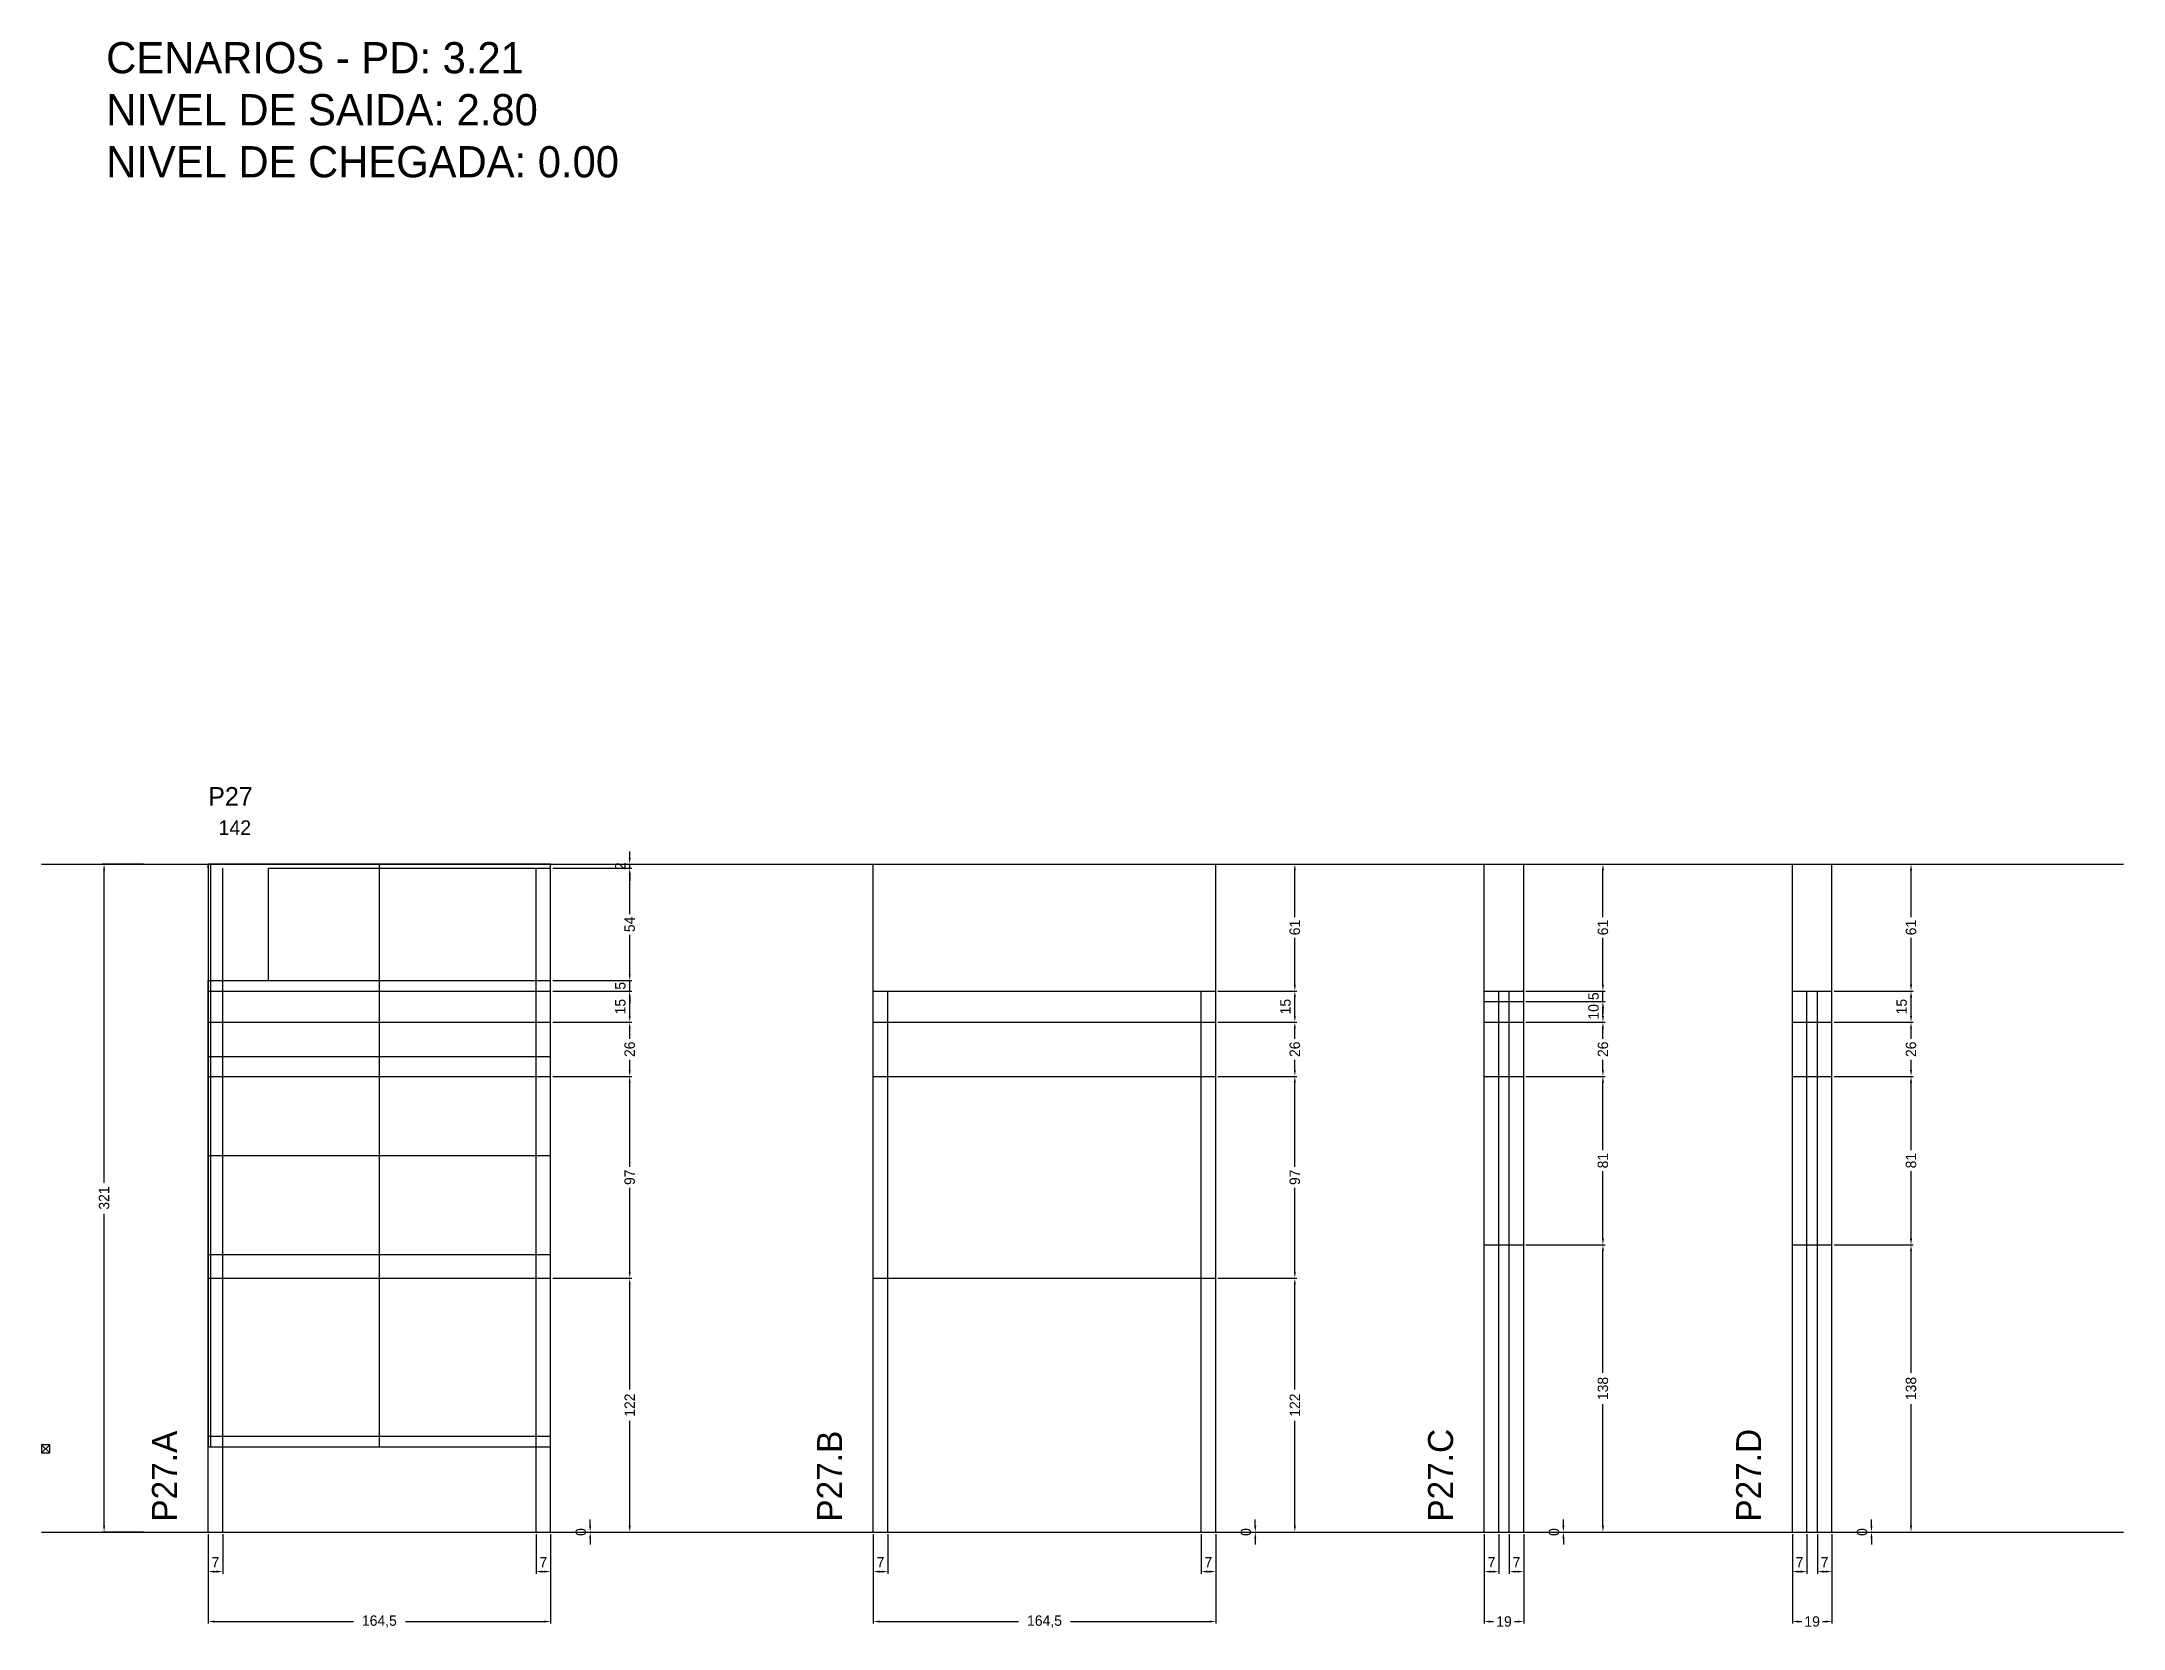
# Model space of a CAD drawing. Header units: centimetres. Extents: x -8500 to 4422, y -467 to 295.
# Drawn here: x -7000 to -6000, y -467 to 295 of the extents above; entities that cross this region are included whole.
import ezdxf

# ---------------------------------------------------------------- set-up
doc = ezdxf.new("R2010")
doc.units = ezdxf.units.CM
doc.linetypes.add('DASHED', pattern=[2, -2])
for name, color, linetype in [('CHAPA', 140, 'Continuous'), ('COTA', 241, 'Continuous'), ('Madeira', 30, 'Continuous'), ('MEIO_PONT', 160, 'Continuous'), ('NOMENCLATURA', 7, 'Continuous'), ('Nível', 160, 'Continuous'), ('Painéis', 200, 'Continuous'), ('Perfil Metálico', 150, 'Continuous'), ('SARR_2.2x7', 40, 'Continuous'), ('SARRAFO DE PRESSAO', 200, 'Continuous'), ('texto', 7, 'Continuous'), ('TEXTO_GERAL', 7, 'Continuous')]:
    doc.layers.add(name, color=color, linetype=linetype)
doc.dimstyles.new('PAINEL-NOVA', dxfattribs={"dimtxt": 5, "dimasz": 3, "dimexe": 1, "dimexo": 1, "dimgap": 1, "dimtad": 1, "dimcen": 2.5, "dimazin": 3, "dimtfac": 1, "dimtmove": 0, "dimatfit": 3})

msp = doc.modelspace()

# ---------------------------------------------------------------- texts
at = {"layer": 'NOMENCLATURA'}
for s, p in [('CENARIOS - PD: 3.21', (-6969, 280)), ('NIVEL DE SAIDA: 2.80', (-6969, 255)), ('NIVEL DE CHEGADA: 0.00', (-6969, 230))]:
    msp.add_text(s, height=15, dxfattribs=at).set_placement(p)
for s, p in [('P27.A', (-6935, -416)), ('P27.B', (-6615.5, -416)), ('P27.C', (-6322, -416)), ('P27.D', (-6174, -416))]:
    msp.add_text(s, height=12, rotation=90, dxfattribs=at).set_placement(p)
at = {"layer": 'texto'}
msp.add_text('142', height=7, dxfattribs=at).set_placement((-6915, -86))
at = {"layer": 'TEXTO_GERAL'}
msp.add_text('P27', height=9, dxfattribs=at).set_placement((-6920, -72))

# ---------------------------------------------------------------- blocks, each defined once
blk = doc.blocks.new('_CLOSEDFILLED')
at = {"color": 0, "linetype": 'BYBLOCK'}
blk.add_solid([(-1, 0.16), (0, 0), (-1, -0.16)], dxfattribs=at)
blk = doc.blocks.new('*D1')
for p, q in [((-6951, -100), (-6971, -100)), ((-6970, -253), (-6970, -103)), ((-6970, -418), (-6970, -268)), ((-6951, -421), (-6971, -421))]:
    blk.add_line(p, q)
at = {"layer": 'Defpoints'}
for p in [(-6950, -100), (-6970, -421), (-6950, -421)]:
    blk.add_point(p, dxfattribs=at)
at = {"layer": 'COTA', "xscale": 3, "yscale": 3}
for p, rotation in [((-6970, -100), 90), ((-6970, -421), 270)]:
    blk.add_blockref('_CLOSEDFILLED', p, dxfattribs=dict(at, rotation=rotation))
at = {"layer": 'COTA', "insert": (-6970, -260.5), "char_height": 5, "attachment_point": 5, "rotation": 90}
blk.add_mtext('321', dxfattribs=at)
blk = doc.blocks.new('MULDURA')
at = {"layer": 'Paineis'}
for p, q in [((0, 0), (4, 4)), ((4, 0), (0, 4))]:
    blk.add_line(p, q, dxfattribs=at)
blk.add_lwpolyline([(0, 0), (4, 0), (4, 4), (0, 4)], close=True, dxfattribs=at)
blk = doc.blocks.new('*D3')
at = {"color": 4}
for p, q in [((-6754.5, -299), (-6716.5, -299)), ((-6717.5, -352.5), (-6717.5, -302)), ((-6717.5, -418), (-6717.5, -367.5)), ((-6754.5, -421), (-6716.5, -421))]:
    blk.add_line(p, q, dxfattribs=at)
at = {"layer": 'Defpoints'}
for p in [(-6755.5, -299), (-6755.5, -421), (-6717.5, -421)]:
    blk.add_point(p, dxfattribs=at)
at = {"layer": 'COTA', "color": 4, "xscale": 3, "yscale": 3}
for p, rotation in [((-6717.5, -299), 90), ((-6717.5, -421), 270)]:
    blk.add_blockref('_CLOSEDFILLED', p, dxfattribs=dict(at, rotation=rotation))
at = {"layer": 'COTA', "color": 4, "insert": (-6717.5, -360), "char_height": 5, "attachment_point": 5, "rotation": 90}
blk.add_mtext('122', dxfattribs=at)
blk = doc.blocks.new('*D4')
at = {"color": 4}
for p, q in [((-6754.5, -202), (-6716.5, -202)), ((-6717.5, -245.5), (-6717.5, -205)), ((-6717.5, -296), (-6717.5, -255.5)), ((-6754.5, -299), (-6716.5, -299))]:
    blk.add_line(p, q, dxfattribs=at)
at = {"layer": 'Defpoints'}
for p in [(-6755.5, -202), (-6755.5, -299), (-6717.5, -299)]:
    blk.add_point(p, dxfattribs=at)
at = {"layer": 'COTA', "color": 4, "xscale": 3, "yscale": 3}
for p, rotation in [((-6717.5, -202), 90), ((-6717.5, -299), 270)]:
    blk.add_blockref('_CLOSEDFILLED', p, dxfattribs=dict(at, rotation=rotation))
at = {"layer": 'COTA', "color": 4, "insert": (-6717.5, -250.5), "char_height": 5, "attachment_point": 5, "rotation": 90}
blk.add_mtext('97', dxfattribs=at)
blk = doc.blocks.new('*D5')
at = {"color": 4}
for p, q in [((-6754.5, -176), (-6716.5, -176)), ((-6717.5, -184), (-6717.5, -179)), ((-6717.5, -199), (-6717.5, -194)), ((-6754.5, -202), (-6716.5, -202))]:
    blk.add_line(p, q, dxfattribs=at)
at = {"layer": 'Defpoints'}
for p in [(-6755.5, -176), (-6755.5, -202), (-6717.5, -202)]:
    blk.add_point(p, dxfattribs=at)
at = {"layer": 'COTA', "color": 4, "xscale": 3, "yscale": 3}
for p, rotation in [((-6717.5, -176), 90), ((-6717.5, -202), 270)]:
    blk.add_blockref('_CLOSEDFILLED', p, dxfattribs=dict(at, rotation=rotation))
at = {"layer": 'COTA', "color": 4, "insert": (-6717.5, -189), "char_height": 5, "attachment_point": 5, "rotation": 90}
blk.add_mtext('26', dxfattribs=at)
blk = doc.blocks.new('*D6')
at = {"color": 4}
for p, q in [((-6754.5, -161), (-6716.5, -161)), ((-6717.5, -173), (-6717.5, -164)), ((-6754.5, -176), (-6716.5, -176))]:
    blk.add_line(p, q, dxfattribs=at)
at = {"layer": 'Defpoints'}
for p in [(-6755.5, -161), (-6755.5, -176), (-6717.5, -176)]:
    blk.add_point(p, dxfattribs=at)
at = {"layer": 'COTA', "color": 4, "xscale": 3, "yscale": 3}
for p, rotation in [((-6717.5, -161), 90), ((-6717.5, -176), 270)]:
    blk.add_blockref('_CLOSEDFILLED', p, dxfattribs=dict(at, rotation=rotation))
at = {"layer": 'COTA', "color": 4, "insert": (-6722, -168.5), "char_height": 5, "attachment_point": 5, "rotation": 90}
blk.add_mtext('15', dxfattribs=at)
blk = doc.blocks.new('*D7')
at = {"color": 4}
for p, q in [((-6717.5, -153), (-6717.5, -150)), ((-6754.5, -156), (-6716.5, -156)), ((-6717.5, -161), (-6717.5, -156)), ((-6754.5, -161), (-6716.5, -161)), ((-6717.5, -164), (-6717.5, -167))]:
    blk.add_line(p, q, dxfattribs=at)
at = {"layer": 'Defpoints'}
for p in [(-6755.5, -156), (-6755.5, -161), (-6717.5, -161)]:
    blk.add_point(p, dxfattribs=at)
at = {"layer": 'COTA', "color": 4, "xscale": 3, "yscale": 3}
for p, rotation in [((-6717.5, -156), 270), ((-6717.5, -161), 90)]:
    blk.add_blockref('_CLOSEDFILLED', p, dxfattribs=dict(at, rotation=rotation))
at = {"layer": 'COTA', "color": 4, "insert": (-6722, -158.5), "char_height": 5, "attachment_point": 5, "rotation": 90}
blk.add_mtext('5', dxfattribs=at)
blk = doc.blocks.new('*D8')
at = {"color": 4}
for p, q in [((-6754.5, -102), (-6716.5, -102)), ((-6717.5, -124), (-6717.5, -105)), ((-6717.5, -153), (-6717.5, -134)), ((-6754.5, -156), (-6716.5, -156))]:
    blk.add_line(p, q, dxfattribs=at)
at = {"layer": 'Defpoints'}
for p in [(-6755.5, -102), (-6755.5, -156), (-6717.5, -156)]:
    blk.add_point(p, dxfattribs=at)
at = {"layer": 'COTA', "color": 4, "xscale": 3, "yscale": 3}
for p, rotation in [((-6717.5, -102), 90), ((-6717.5, -156), 270)]:
    blk.add_blockref('_CLOSEDFILLED', p, dxfattribs=dict(at, rotation=rotation))
at = {"layer": 'COTA', "color": 4, "insert": (-6717.5, -129), "char_height": 5, "attachment_point": 5, "rotation": 90}
blk.add_mtext('54', dxfattribs=at)
blk = doc.blocks.new('*D10')
at = {"color": 4}
for p, q in [((-6920, -422), (-6920, -441)), ((-6913, -422), (-6913, -441)), ((-6917, -440), (-6916, -440))]:
    blk.add_line(p, q, dxfattribs=at)
at = {"layer": 'Defpoints'}
for p in [(-6920, -421), (-6913, -421), (-6920, -440)]:
    blk.add_point(p, dxfattribs=at)
at = {"layer": 'COTA', "color": 4, "xscale": 3, "yscale": 3, "rotation": 180}
blk.add_blockref('_CLOSEDFILLED', (-6920, -440), dxfattribs=at)
at = {"layer": 'COTA', "color": 4, "xscale": 3, "yscale": 3}
blk.add_blockref('_CLOSEDFILLED', (-6913, -440), dxfattribs=at)
at = {"layer": 'COTA', "color": 4, "insert": (-6916.5, -435.5), "char_height": 5, "attachment_point": 5}
blk.add_mtext('7', dxfattribs=at)
blk = doc.blocks.new('*D11')
at = {"color": 4}
for p, q in [((-6762.5, -422), (-6762.5, -441)), ((-6755.5, -422), (-6755.5, -441)), ((-6759.5, -440), (-6758.5, -440))]:
    blk.add_line(p, q, dxfattribs=at)
at = {"layer": 'Defpoints'}
for p in [(-6762.5, -421), (-6755.5, -421), (-6762.5, -440)]:
    blk.add_point(p, dxfattribs=at)
at = {"layer": 'COTA', "color": 4, "xscale": 3, "yscale": 3, "rotation": 180}
blk.add_blockref('_CLOSEDFILLED', (-6762.5, -440), dxfattribs=at)
at = {"layer": 'COTA', "color": 4, "xscale": 3, "yscale": 3}
blk.add_blockref('_CLOSEDFILLED', (-6755.5, -440), dxfattribs=at)
at = {"layer": 'COTA', "color": 4, "insert": (-6759, -435.5), "char_height": 5, "attachment_point": 5}
blk.add_mtext('7', dxfattribs=at)
blk = doc.blocks.new('*D12')
at = {"color": 4}
for p, q in [((-6920, -422), (-6920, -465)), ((-6755.5, -422), (-6755.5, -465)), ((-6917, -464), (-6850.25, -464)), ((-6825.25, -464), (-6758.5, -464))]:
    blk.add_line(p, q, dxfattribs=at)
at = {"layer": 'Defpoints'}
for p in [(-6920, -421), (-6755.5, -421), (-6920, -464)]:
    blk.add_point(p, dxfattribs=at)
at = {"layer": 'COTA', "color": 4, "xscale": 3, "yscale": 3, "rotation": 180}
blk.add_blockref('_CLOSEDFILLED', (-6920, -464), dxfattribs=at)
at = {"layer": 'COTA', "color": 4, "xscale": 3, "yscale": 3}
blk.add_blockref('_CLOSEDFILLED', (-6755.5, -464), dxfattribs=at)
at = {"layer": 'COTA', "color": 4, "insert": (-6837.75, -464), "char_height": 5, "attachment_point": 5}
blk.add_mtext('164,5', dxfattribs=at)
blk = doc.blocks.new('*D14')
at = {"color": 4}
for p, q in [((-6435, -299), (-6397, -299)), ((-6398, -352.5), (-6398, -302)), ((-6398, -418), (-6398, -367.5)), ((-6435, -421), (-6397, -421))]:
    blk.add_line(p, q, dxfattribs=at)
at = {"layer": 'Defpoints'}
for p in [(-6436, -299), (-6436, -421), (-6398, -421)]:
    blk.add_point(p, dxfattribs=at)
at = {"layer": 'COTA', "color": 4, "xscale": 3, "yscale": 3}
for p, rotation in [((-6398, -299), 90), ((-6398, -421), 270)]:
    blk.add_blockref('_CLOSEDFILLED', p, dxfattribs=dict(at, rotation=rotation))
at = {"layer": 'COTA', "color": 4, "insert": (-6398, -360), "char_height": 5, "attachment_point": 5, "rotation": 90}
blk.add_mtext('122', dxfattribs=at)
blk = doc.blocks.new('*D15')
at = {"color": 4}
for p, q in [((-6435, -202), (-6397, -202)), ((-6398, -245.5), (-6398, -205)), ((-6398, -296), (-6398, -255.5)), ((-6435, -299), (-6397, -299))]:
    blk.add_line(p, q, dxfattribs=at)
at = {"layer": 'Defpoints'}
for p in [(-6436, -202), (-6436, -299), (-6398, -299)]:
    blk.add_point(p, dxfattribs=at)
at = {"layer": 'COTA', "color": 4, "xscale": 3, "yscale": 3}
for p, rotation in [((-6398, -202), 90), ((-6398, -299), 270)]:
    blk.add_blockref('_CLOSEDFILLED', p, dxfattribs=dict(at, rotation=rotation))
at = {"layer": 'COTA', "color": 4, "insert": (-6398, -250.5), "char_height": 5, "attachment_point": 5, "rotation": 90}
blk.add_mtext('97', dxfattribs=at)
blk = doc.blocks.new('*D16')
at = {"color": 4}
for p, q in [((-6435, -176), (-6397, -176)), ((-6398, -184), (-6398, -179)), ((-6398, -199), (-6398, -194)), ((-6435, -202), (-6397, -202))]:
    blk.add_line(p, q, dxfattribs=at)
at = {"layer": 'Defpoints'}
for p in [(-6436, -176), (-6436, -202), (-6398, -202)]:
    blk.add_point(p, dxfattribs=at)
at = {"layer": 'COTA', "color": 4, "xscale": 3, "yscale": 3}
for p, rotation in [((-6398, -176), 90), ((-6398, -202), 270)]:
    blk.add_blockref('_CLOSEDFILLED', p, dxfattribs=dict(at, rotation=rotation))
at = {"layer": 'COTA', "color": 4, "insert": (-6398, -189), "char_height": 5, "attachment_point": 5, "rotation": 90}
blk.add_mtext('26', dxfattribs=at)
blk = doc.blocks.new('*D17')
at = {"color": 4}
for p, q in [((-6435, -161), (-6397, -161)), ((-6398, -173), (-6398, -164)), ((-6435, -176), (-6397, -176))]:
    blk.add_line(p, q, dxfattribs=at)
at = {"layer": 'Defpoints'}
for p in [(-6436, -161), (-6436, -176), (-6398, -176)]:
    blk.add_point(p, dxfattribs=at)
at = {"layer": 'COTA', "color": 4, "xscale": 3, "yscale": 3}
for p, rotation in [((-6398, -161), 90), ((-6398, -176), 270)]:
    blk.add_blockref('_CLOSEDFILLED', p, dxfattribs=dict(at, rotation=rotation))
at = {"layer": 'COTA', "color": 4, "insert": (-6402.5, -168.5), "char_height": 5, "attachment_point": 5, "rotation": 90}
blk.add_mtext('15', dxfattribs=at)
blk = doc.blocks.new('*D18')
at = {"color": 4}
for p, q in [((-6435, -100), (-6397, -100)), ((-6398, -125.5), (-6398, -103)), ((-6398, -158), (-6398, -135.5)), ((-6435, -161), (-6397, -161))]:
    blk.add_line(p, q, dxfattribs=at)
at = {"layer": 'Defpoints'}
for p in [(-6436, -100), (-6436, -161), (-6398, -161)]:
    blk.add_point(p, dxfattribs=at)
at = {"layer": 'COTA', "color": 4, "xscale": 3, "yscale": 3}
for p, rotation in [((-6398, -100), 90), ((-6398, -161), 270)]:
    blk.add_blockref('_CLOSEDFILLED', p, dxfattribs=dict(at, rotation=rotation))
at = {"layer": 'COTA', "color": 4, "insert": (-6398, -130.5), "char_height": 5, "attachment_point": 5, "rotation": 90}
blk.add_mtext('61', dxfattribs=at)
blk = doc.blocks.new('*D19')
at = {"color": 4}
for p, q in [((-6600.5, -422), (-6600.5, -441)), ((-6593.5, -422), (-6593.5, -441)), ((-6597.5, -440), (-6596.5, -440))]:
    blk.add_line(p, q, dxfattribs=at)
at = {"layer": 'Defpoints'}
for p in [(-6600.5, -421), (-6593.5, -421), (-6600.5, -440)]:
    blk.add_point(p, dxfattribs=at)
at = {"layer": 'COTA', "color": 4, "xscale": 3, "yscale": 3, "rotation": 180}
blk.add_blockref('_CLOSEDFILLED', (-6600.5, -440), dxfattribs=at)
at = {"layer": 'COTA', "color": 4, "xscale": 3, "yscale": 3}
blk.add_blockref('_CLOSEDFILLED', (-6593.5, -440), dxfattribs=at)
at = {"layer": 'COTA', "color": 4, "insert": (-6597, -435.5), "char_height": 5, "attachment_point": 5}
blk.add_mtext('7', dxfattribs=at)
blk = doc.blocks.new('*D20')
at = {"color": 4}
for p, q in [((-6443, -422), (-6443, -441)), ((-6436, -422), (-6436, -441)), ((-6440, -440), (-6439, -440))]:
    blk.add_line(p, q, dxfattribs=at)
at = {"layer": 'Defpoints'}
for p in [(-6443, -421), (-6436, -421), (-6443, -440)]:
    blk.add_point(p, dxfattribs=at)
at = {"layer": 'COTA', "color": 4, "xscale": 3, "yscale": 3, "rotation": 180}
blk.add_blockref('_CLOSEDFILLED', (-6443, -440), dxfattribs=at)
at = {"layer": 'COTA', "color": 4, "xscale": 3, "yscale": 3}
blk.add_blockref('_CLOSEDFILLED', (-6436, -440), dxfattribs=at)
at = {"layer": 'COTA', "color": 4, "insert": (-6439.5, -435.5), "char_height": 5, "attachment_point": 5}
blk.add_mtext('7', dxfattribs=at)
blk = doc.blocks.new('*D21')
at = {"color": 4}
for p, q in [((-6600.5, -422), (-6600.5, -465)), ((-6436, -422), (-6436, -465)), ((-6597.5, -464), (-6530.75, -464)), ((-6505.75, -464), (-6439, -464))]:
    blk.add_line(p, q, dxfattribs=at)
at = {"layer": 'Defpoints'}
for p in [(-6600.5, -421), (-6436, -421), (-6600.5, -464)]:
    blk.add_point(p, dxfattribs=at)
at = {"layer": 'COTA', "color": 4, "xscale": 3, "yscale": 3, "rotation": 180}
blk.add_blockref('_CLOSEDFILLED', (-6600.5, -464), dxfattribs=at)
at = {"layer": 'COTA', "color": 4, "xscale": 3, "yscale": 3}
blk.add_blockref('_CLOSEDFILLED', (-6436, -464), dxfattribs=at)
at = {"layer": 'COTA', "color": 4, "insert": (-6518.25, -464), "char_height": 5, "attachment_point": 5}
blk.add_mtext('164,5', dxfattribs=at)
blk = doc.blocks.new('*D23')
at = {"color": 4}
for p, q in [((-6287, -283), (-6249, -283)), ((-6250, -344.5), (-6250, -286)), ((-6250, -418), (-6250, -359.5)), ((-6287, -421), (-6249, -421))]:
    blk.add_line(p, q, dxfattribs=at)
at = {"layer": 'Defpoints'}
for p in [(-6288, -283), (-6288, -421), (-6250, -421)]:
    blk.add_point(p, dxfattribs=at)
at = {"layer": 'COTA', "color": 4, "xscale": 3, "yscale": 3}
for p, rotation in [((-6250, -283), 90), ((-6250, -421), 270)]:
    blk.add_blockref('_CLOSEDFILLED', p, dxfattribs=dict(at, rotation=rotation))
at = {"layer": 'COTA', "color": 4, "insert": (-6250, -352), "char_height": 5, "attachment_point": 5, "rotation": 90}
blk.add_mtext('138', dxfattribs=at)
blk = doc.blocks.new('*D24')
at = {"color": 4}
for p, q in [((-6287, -202), (-6249, -202)), ((-6250, -237.5), (-6250, -205)), ((-6250, -280), (-6250, -247.5)), ((-6287, -283), (-6249, -283))]:
    blk.add_line(p, q, dxfattribs=at)
at = {"layer": 'Defpoints'}
for p in [(-6288, -202), (-6288, -283), (-6250, -283)]:
    blk.add_point(p, dxfattribs=at)
at = {"layer": 'COTA', "color": 4, "xscale": 3, "yscale": 3}
for p, rotation in [((-6250, -202), 90), ((-6250, -283), 270)]:
    blk.add_blockref('_CLOSEDFILLED', p, dxfattribs=dict(at, rotation=rotation))
at = {"layer": 'COTA', "color": 4, "insert": (-6250, -242.5), "char_height": 5, "attachment_point": 5, "rotation": 90}
blk.add_mtext('81', dxfattribs=at)
blk = doc.blocks.new('*D25')
at = {"color": 4}
for p, q in [((-6287, -176), (-6249, -176)), ((-6250, -184), (-6250, -179)), ((-6250, -199), (-6250, -194)), ((-6287, -202), (-6249, -202))]:
    blk.add_line(p, q, dxfattribs=at)
at = {"layer": 'Defpoints'}
for p in [(-6288, -176), (-6288, -202), (-6250, -202)]:
    blk.add_point(p, dxfattribs=at)
at = {"layer": 'COTA', "color": 4, "xscale": 3, "yscale": 3}
for p, rotation in [((-6250, -176), 90), ((-6250, -202), 270)]:
    blk.add_blockref('_CLOSEDFILLED', p, dxfattribs=dict(at, rotation=rotation))
at = {"layer": 'COTA', "color": 4, "insert": (-6250, -189), "char_height": 5, "attachment_point": 5, "rotation": 90}
blk.add_mtext('26', dxfattribs=at)
blk = doc.blocks.new('*D26')
at = {"color": 4}
for p, q in [((-6287, -166), (-6249, -166)), ((-6250, -173), (-6250, -169)), ((-6287, -176), (-6249, -176))]:
    blk.add_line(p, q, dxfattribs=at)
at = {"layer": 'Defpoints'}
for p in [(-6288, -166), (-6288, -176), (-6250, -176)]:
    blk.add_point(p, dxfattribs=at)
at = {"layer": 'COTA', "color": 4, "xscale": 3, "yscale": 3}
for p, rotation in [((-6250, -166), 90), ((-6250, -176), 270)]:
    blk.add_blockref('_CLOSEDFILLED', p, dxfattribs=dict(at, rotation=rotation))
at = {"layer": 'COTA', "color": 4, "insert": (-6254.5, -171), "char_height": 5, "attachment_point": 5, "rotation": 90}
blk.add_mtext('10', dxfattribs=at)
blk = doc.blocks.new('*D27')
at = {"color": 4}
for p, q in [((-6250, -158), (-6250, -155)), ((-6287, -161), (-6249, -161)), ((-6287, -166), (-6249, -166)), ((-6250, -166), (-6250, -161)), ((-6250, -169), (-6250, -172))]:
    blk.add_line(p, q, dxfattribs=at)
at = {"layer": 'Defpoints'}
for p in [(-6288, -161), (-6288, -166), (-6250, -166)]:
    blk.add_point(p, dxfattribs=at)
at = {"layer": 'COTA', "color": 4, "xscale": 3, "yscale": 3}
for p, rotation in [((-6250, -161), 270), ((-6250, -166), 90)]:
    blk.add_blockref('_CLOSEDFILLED', p, dxfattribs=dict(at, rotation=rotation))
at = {"layer": 'COTA', "color": 4, "insert": (-6254.5, -163.5), "char_height": 5, "attachment_point": 5, "rotation": 90}
blk.add_mtext('5', dxfattribs=at)
blk = doc.blocks.new('*D28')
at = {"color": 4}
for p, q in [((-6287, -100), (-6249, -100)), ((-6250, -125.5), (-6250, -103)), ((-6250, -158), (-6250, -135.5)), ((-6287, -161), (-6249, -161))]:
    blk.add_line(p, q, dxfattribs=at)
at = {"layer": 'Defpoints'}
for p in [(-6288, -100), (-6288, -161), (-6250, -161)]:
    blk.add_point(p, dxfattribs=at)
at = {"layer": 'COTA', "color": 4, "xscale": 3, "yscale": 3}
for p, rotation in [((-6250, -100), 90), ((-6250, -161), 270)]:
    blk.add_blockref('_CLOSEDFILLED', p, dxfattribs=dict(at, rotation=rotation))
at = {"layer": 'COTA', "color": 4, "insert": (-6250, -130.5), "char_height": 5, "attachment_point": 5, "rotation": 90}
blk.add_mtext('61', dxfattribs=at)
blk = doc.blocks.new('*D29')
at = {"color": 4}
for p, q in [((-6307, -422), (-6307, -441)), ((-6300, -422), (-6300, -441)), ((-6304, -440), (-6303, -440))]:
    blk.add_line(p, q, dxfattribs=at)
at = {"layer": 'Defpoints'}
for p in [(-6307, -421), (-6300, -421), (-6307, -440)]:
    blk.add_point(p, dxfattribs=at)
at = {"layer": 'COTA', "color": 4, "xscale": 3, "yscale": 3, "rotation": 180}
blk.add_blockref('_CLOSEDFILLED', (-6307, -440), dxfattribs=at)
at = {"layer": 'COTA', "color": 4, "xscale": 3, "yscale": 3}
blk.add_blockref('_CLOSEDFILLED', (-6300, -440), dxfattribs=at)
at = {"layer": 'COTA', "color": 4, "insert": (-6303.5, -435.5), "char_height": 5, "attachment_point": 5}
blk.add_mtext('7', dxfattribs=at)
blk = doc.blocks.new('*D30')
at = {"color": 4}
for p, q in [((-6295, -422), (-6295, -441)), ((-6288, -422), (-6288, -441)), ((-6292, -440), (-6291, -440))]:
    blk.add_line(p, q, dxfattribs=at)
at = {"layer": 'Defpoints'}
for p in [(-6295, -421), (-6288, -421), (-6295, -440)]:
    blk.add_point(p, dxfattribs=at)
at = {"layer": 'COTA', "color": 4, "xscale": 3, "yscale": 3, "rotation": 180}
blk.add_blockref('_CLOSEDFILLED', (-6295, -440), dxfattribs=at)
at = {"layer": 'COTA', "color": 4, "xscale": 3, "yscale": 3}
blk.add_blockref('_CLOSEDFILLED', (-6288, -440), dxfattribs=at)
at = {"layer": 'COTA', "color": 4, "insert": (-6291.5, -435.5), "char_height": 5, "attachment_point": 5}
blk.add_mtext('7', dxfattribs=at)
blk = doc.blocks.new('*D31')
at = {"color": 4}
for p, q in [((-6307, -422), (-6307, -465)), ((-6288, -422), (-6288, -465)), ((-6304, -464), (-6302.5, -464)), ((-6292.5, -464), (-6291, -464))]:
    blk.add_line(p, q, dxfattribs=at)
at = {"layer": 'Defpoints'}
for p in [(-6307, -421), (-6288, -421), (-6307, -464)]:
    blk.add_point(p, dxfattribs=at)
at = {"layer": 'COTA', "color": 4, "xscale": 3, "yscale": 3, "rotation": 180}
blk.add_blockref('_CLOSEDFILLED', (-6307, -464), dxfattribs=at)
at = {"layer": 'COTA', "color": 4, "xscale": 3, "yscale": 3}
blk.add_blockref('_CLOSEDFILLED', (-6288, -464), dxfattribs=at)
at = {"layer": 'COTA', "color": 4, "insert": (-6297.5, -464), "char_height": 5, "attachment_point": 5}
blk.add_mtext('19', dxfattribs=at)
blk = doc.blocks.new('*D33')
at = {"color": 4}
for p, q in [((-6139, -283), (-6101, -283)), ((-6102, -344.5), (-6102, -286)), ((-6102, -418), (-6102, -359.5)), ((-6139, -421), (-6101, -421))]:
    blk.add_line(p, q, dxfattribs=at)
at = {"layer": 'Defpoints'}
for p in [(-6140, -283), (-6140, -421), (-6102, -421)]:
    blk.add_point(p, dxfattribs=at)
at = {"layer": 'COTA', "color": 4, "xscale": 3, "yscale": 3}
for p, rotation in [((-6102, -283), 90), ((-6102, -421), 270)]:
    blk.add_blockref('_CLOSEDFILLED', p, dxfattribs=dict(at, rotation=rotation))
at = {"layer": 'COTA', "color": 4, "insert": (-6102, -352), "char_height": 5, "attachment_point": 5, "rotation": 90}
blk.add_mtext('138', dxfattribs=at)
blk = doc.blocks.new('*D34')
at = {"color": 4}
for p, q in [((-6139, -202), (-6101, -202)), ((-6102, -237.5), (-6102, -205)), ((-6102, -280), (-6102, -247.5)), ((-6139, -283), (-6101, -283))]:
    blk.add_line(p, q, dxfattribs=at)
at = {"layer": 'Defpoints'}
for p in [(-6140, -202), (-6140, -283), (-6102, -283)]:
    blk.add_point(p, dxfattribs=at)
at = {"layer": 'COTA', "color": 4, "xscale": 3, "yscale": 3}
for p, rotation in [((-6102, -202), 90), ((-6102, -283), 270)]:
    blk.add_blockref('_CLOSEDFILLED', p, dxfattribs=dict(at, rotation=rotation))
at = {"layer": 'COTA', "color": 4, "insert": (-6102, -242.5), "char_height": 5, "attachment_point": 5, "rotation": 90}
blk.add_mtext('81', dxfattribs=at)
blk = doc.blocks.new('*D35')
at = {"color": 4}
for p, q in [((-6139, -176), (-6101, -176)), ((-6102, -184), (-6102, -179)), ((-6102, -199), (-6102, -194)), ((-6139, -202), (-6101, -202))]:
    blk.add_line(p, q, dxfattribs=at)
at = {"layer": 'Defpoints'}
for p in [(-6140, -176), (-6140, -202), (-6102, -202)]:
    blk.add_point(p, dxfattribs=at)
at = {"layer": 'COTA', "color": 4, "xscale": 3, "yscale": 3}
for p, rotation in [((-6102, -176), 90), ((-6102, -202), 270)]:
    blk.add_blockref('_CLOSEDFILLED', p, dxfattribs=dict(at, rotation=rotation))
at = {"layer": 'COTA', "color": 4, "insert": (-6102, -189), "char_height": 5, "attachment_point": 5, "rotation": 90}
blk.add_mtext('26', dxfattribs=at)
blk = doc.blocks.new('*D36')
at = {"color": 4}
for p, q in [((-6139, -161), (-6101, -161)), ((-6102, -173), (-6102, -164)), ((-6139, -176), (-6101, -176))]:
    blk.add_line(p, q, dxfattribs=at)
at = {"layer": 'Defpoints'}
for p in [(-6140, -161), (-6140, -176), (-6102, -176)]:
    blk.add_point(p, dxfattribs=at)
at = {"layer": 'COTA', "color": 4, "xscale": 3, "yscale": 3}
for p, rotation in [((-6102, -161), 90), ((-6102, -176), 270)]:
    blk.add_blockref('_CLOSEDFILLED', p, dxfattribs=dict(at, rotation=rotation))
at = {"layer": 'COTA', "color": 4, "insert": (-6106.5, -168.5), "char_height": 5, "attachment_point": 5, "rotation": 90}
blk.add_mtext('15', dxfattribs=at)
blk = doc.blocks.new('*D37')
at = {"color": 4}
for p, q in [((-6139, -100), (-6101, -100)), ((-6102, -125.5), (-6102, -103)), ((-6102, -158), (-6102, -135.5)), ((-6139, -161), (-6101, -161))]:
    blk.add_line(p, q, dxfattribs=at)
at = {"layer": 'Defpoints'}
for p in [(-6140, -100), (-6140, -161), (-6102, -161)]:
    blk.add_point(p, dxfattribs=at)
at = {"layer": 'COTA', "color": 4, "xscale": 3, "yscale": 3}
for p, rotation in [((-6102, -100), 90), ((-6102, -161), 270)]:
    blk.add_blockref('_CLOSEDFILLED', p, dxfattribs=dict(at, rotation=rotation))
at = {"layer": 'COTA', "color": 4, "insert": (-6102, -130.5), "char_height": 5, "attachment_point": 5, "rotation": 90}
blk.add_mtext('61', dxfattribs=at)
blk = doc.blocks.new('*D38')
at = {"color": 4}
for p, q in [((-6159, -422), (-6159, -441)), ((-6152, -422), (-6152, -441)), ((-6156, -440), (-6155, -440))]:
    blk.add_line(p, q, dxfattribs=at)
at = {"layer": 'Defpoints'}
for p in [(-6159, -421), (-6152, -421), (-6159, -440)]:
    blk.add_point(p, dxfattribs=at)
at = {"layer": 'COTA', "color": 4, "xscale": 3, "yscale": 3, "rotation": 180}
blk.add_blockref('_CLOSEDFILLED', (-6159, -440), dxfattribs=at)
at = {"layer": 'COTA', "color": 4, "xscale": 3, "yscale": 3}
blk.add_blockref('_CLOSEDFILLED', (-6152, -440), dxfattribs=at)
at = {"layer": 'COTA', "color": 4, "insert": (-6155.5, -435.5), "char_height": 5, "attachment_point": 5}
blk.add_mtext('7', dxfattribs=at)
blk = doc.blocks.new('*D39')
at = {"color": 4}
for p, q in [((-6147, -422), (-6147, -441)), ((-6140, -422), (-6140, -441)), ((-6144, -440), (-6143, -440))]:
    blk.add_line(p, q, dxfattribs=at)
at = {"layer": 'Defpoints'}
for p in [(-6147, -421), (-6140, -421), (-6147, -440)]:
    blk.add_point(p, dxfattribs=at)
at = {"layer": 'COTA', "color": 4, "xscale": 3, "yscale": 3, "rotation": 180}
blk.add_blockref('_CLOSEDFILLED', (-6147, -440), dxfattribs=at)
at = {"layer": 'COTA', "color": 4, "xscale": 3, "yscale": 3}
blk.add_blockref('_CLOSEDFILLED', (-6140, -440), dxfattribs=at)
at = {"layer": 'COTA', "color": 4, "insert": (-6143.5, -435.5), "char_height": 5, "attachment_point": 5}
blk.add_mtext('7', dxfattribs=at)
blk = doc.blocks.new('*D40')
at = {"color": 4}
for p, q in [((-6159, -422), (-6159, -465)), ((-6140, -422), (-6140, -465)), ((-6156, -464), (-6154.5, -464)), ((-6144.5, -464), (-6143, -464))]:
    blk.add_line(p, q, dxfattribs=at)
at = {"layer": 'Defpoints'}
for p in [(-6159, -421), (-6140, -421), (-6159, -464)]:
    blk.add_point(p, dxfattribs=at)
at = {"layer": 'COTA', "color": 4, "xscale": 3, "yscale": 3, "rotation": 180}
blk.add_blockref('_CLOSEDFILLED', (-6159, -464), dxfattribs=at)
at = {"layer": 'COTA', "color": 4, "xscale": 3, "yscale": 3}
blk.add_blockref('_CLOSEDFILLED', (-6140, -464), dxfattribs=at)
at = {"layer": 'COTA', "color": 4, "insert": (-6149.5, -464), "char_height": 5, "attachment_point": 5}
blk.add_mtext('19', dxfattribs=at)

# ---------------------------------------------------------------- dimensions: what is measured, and where the dimension line sits
at = {"layer": 'COTA'}
dim = msp.add_linear_dim(base=(-6970, -421), p1=(-6950, -421), p2=(-6950, -100), angle=90, dimstyle='PAINEL-NOVA', dxfattribs=at)
dim.commit()
dim.dimension.update_dxf_attribs({"geometry": '*D1', "text_midpoint": (-6970, -260.5)})
at = {"layer": 'COTA', "color": 4}
for base, p1, p2 in [((-6717.5, -102), (-6755.5, -102), (-6755.5, -100)), ((-6736.5, -421), (-6755.5, -421), (-6755.5, -421)), ((-6417, -421), (-6436, -421), (-6436, -421)), ((-6269, -421), (-6288, -421), (-6288, -421)), ((-6121, -421), (-6140, -421), (-6140, -421))]:
    msp.add_linear_dim(base=base, p1=p1, p2=p2, angle=90, dimstyle='PAINEL-NOVA', dxfattribs=at).render()
for base, p1, p2, picture, middle in [((-6398, -161), (-6436, -161), (-6436, -100), '*D18', (-6398, -130.5)), ((-6250, -161), (-6288, -161), (-6288, -100), '*D28', (-6250, -130.5)), ((-6102, -161), (-6140, -161), (-6140, -100), '*D37', (-6102, -130.5)), ((-6717.5, -156), (-6755.5, -156), (-6755.5, -102), '*D8', (-6717.5, -129)), ((-6717.5, -161), (-6755.5, -161), (-6755.5, -156), '*D7', (-6722, -158.5)), ((-6250, -166), (-6288, -166), (-6288, -161), '*D27', (-6254.5, -163.5)), ((-6717.5, -176), (-6755.5, -176), (-6755.5, -161), '*D6', (-6722, -168.5)), ((-6398, -176), (-6436, -176), (-6436, -161), '*D17', (-6402.5, -168.5)), ((-6250, -176), (-6288, -176), (-6288, -166), '*D26', (-6254.5, -171)), ((-6102, -176), (-6140, -176), (-6140, -161), '*D36', (-6106.5, -168.5)), ((-6717.5, -202), (-6755.5, -202), (-6755.5, -176), '*D5', (-6717.5, -189)), ((-6398, -202), (-6436, -202), (-6436, -176), '*D16', (-6398, -189)), ((-6250, -202), (-6288, -202), (-6288, -176), '*D25', (-6250, -189)), ((-6102, -202), (-6140, -202), (-6140, -176), '*D35', (-6102, -189)), ((-6717.5, -299), (-6755.5, -299), (-6755.5, -202), '*D4', (-6717.5, -250.5)), ((-6398, -299), (-6436, -299), (-6436, -202), '*D15', (-6398, -250.5)), ((-6250, -283), (-6288, -283), (-6288, -202), '*D24', (-6250, -242.5)), ((-6102, -283), (-6140, -283), (-6140, -202), '*D34', (-6102, -242.5)), ((-6250, -421), (-6288, -421), (-6288, -283), '*D23', (-6250, -352)), ((-6102, -421), (-6140, -421), (-6140, -283), '*D33', (-6102, -352)), ((-6717.5, -421), (-6755.5, -421), (-6755.5, -299), '*D3', (-6717.5, -360)), ((-6398, -421), (-6436, -421), (-6436, -299), '*D14', (-6398, -360))]:
    dim = msp.add_linear_dim(base=base, p1=p1, p2=p2, angle=90, dimstyle='PAINEL-NOVA', dxfattribs=at)
    dim.commit()
    dim.dimension.update_dxf_attribs({"geometry": picture, "text_midpoint": middle})
for base, p1, p2, picture, middle in [((-6920, -440), (-6920, -421), (-6913, -421), '*D10', (-6916.5, -435.5)), ((-6920, -464), (-6920, -421), (-6755.5, -421), '*D12', (-6837.75, -464)), ((-6762.5, -440), (-6762.5, -421), (-6755.5, -421), '*D11', (-6759, -435.5)), ((-6600.5, -440), (-6600.5, -421), (-6593.5, -421), '*D19', (-6597, -435.5)), ((-6600.5, -464), (-6600.5, -421), (-6436, -421), '*D21', (-6518.25, -464)), ((-6443, -440), (-6443, -421), (-6436, -421), '*D20', (-6439.5, -435.5)), ((-6307, -440), (-6307, -421), (-6300, -421), '*D29', (-6303.5, -435.5)), ((-6307, -464), (-6307, -421), (-6288, -421), '*D31', (-6297.5, -464)), ((-6295, -440), (-6295, -421), (-6288, -421), '*D30', (-6291.5, -435.5)), ((-6159, -440), (-6159, -421), (-6152, -421), '*D38', (-6155.5, -435.5)), ((-6159, -464), (-6159, -421), (-6140, -421), '*D40', (-6149.5, -464)), ((-6147, -440), (-6147, -421), (-6140, -421), '*D39', (-6143.5, -435.5))]:
    dim = msp.add_linear_dim(base=base, p1=p1, p2=p2, dimstyle='PAINEL-NOVA', dxfattribs=at)
    dim.commit()
    dim.dimension.update_dxf_attribs({"geometry": picture, "text_midpoint": middle})

# ---------------------------------------------------------------- linework, layer by layer
at = {"layer": 'CHAPA'}
msp.add_lwpolyline([(-6920, -380), (-6918.8, -380), (-6918.8, -100), (-6920, -100)], close=True, dxfattribs=at)
at = {"layer": 'COTA'}
for p, q in [((-6920, -102), (-6920, -100)), ((-6920, -100), (-6755.5, -100)), ((-6755.5, -102), (-6755.5, -100)), ((-6600.5, -161), (-6600.5, -100)), ((-6600.5, -100), (-6436, -100)), ((-6436, -161), (-6436, -100)), ((-6307, -161), (-6307, -100)), ((-6307, -100), (-6288, -100)), ((-6288, -161), (-6288, -100)), ((-6159, -161), (-6159, -100)), ((-6159, -100), (-6140, -100)), ((-6140, -161), (-6140, -100))]:
    msp.add_line(p, q, dxfattribs=at)
at = {"layer": 'Madeira'}
for points in [[(-6920, -192.4), (-6755.5, -192.4)], [(-6920, -287.6), (-6755.5, -287.6)]]:
    msp.add_lwpolyline(points, dxfattribs=at)
at = {"layer": 'MEIO_PONT'}
msp.add_lwpolyline([(-6920, -240), (-6755.5, -240)], dxfattribs=at)
at = {"layer": 'Nível', "linetype": 'DASHED'}
for points in [[(-7000, -100), (-6000, -100)], [(-7000, -421), (-6000, -421)]]:
    msp.add_lwpolyline(points, dxfattribs=at)
at = {"layer": 'Painéis'}
for p, q in [((-6891, -102), (-6755.5, -102)), ((-6891, -156), (-6891, -102)), ((-6755.5, -421), (-6755.5, -102)), ((-6920, -156), (-6755.5, -156)), ((-6920, -421), (-6920, -156)), ((-6920, -161), (-6755.5, -161)), ((-6600.5, -161), (-6436, -161)), ((-6600.5, -421), (-6600.5, -161)), ((-6436, -421), (-6436, -161)), ((-6307, -161), (-6288, -161)), ((-6307, -421), (-6307, -161)), ((-6307, -166), (-6288, -166)), ((-6288, -421), (-6288, -161)), ((-6159, -161), (-6140, -161)), ((-6159, -421), (-6159, -161)), ((-6140, -421), (-6140, -161)), ((-6920, -176), (-6755.5, -176)), ((-6600.5, -176), (-6436, -176)), ((-6307, -176), (-6288, -176)), ((-6159, -176), (-6140, -176)), ((-6920, -202), (-6755.5, -202)), ((-6600.5, -202), (-6436, -202)), ((-6307, -202), (-6288, -202)), ((-6159, -202), (-6140, -202)), ((-6307, -283), (-6288, -283)), ((-6159, -283), (-6140, -283)), ((-6920, -299), (-6755.5, -299)), ((-6600.5, -299), (-6436, -299)), ((-6920, -421), (-6755.5, -421)), ((-6600.5, -421), (-6436, -421)), ((-6307, -421), (-6288, -421)), ((-6159, -421), (-6140, -421))]:
    msp.add_line(p, q, dxfattribs=at)
msp.add_lwpolyline([(-6920, -380), (-6755.5, -380), (-6755.5, -100), (-6920, -100)], close=True, dxfattribs=at)
at = {"layer": 'Perfil Metálico'}
msp.add_line((-6837.75, -380), (-6837.75, -100), dxfattribs=at)
at = {"layer": 'SARR_2.2x7'}
for points in [[(-6913, -299), (-6913, -102)], [(-6762.5, -299), (-6762.5, -102)], [(-6593.5, -299), (-6593.5, -161)], [(-6443, -299), (-6443, -161)], [(-6300, -421), (-6300, -161)], [(-6295, -421), (-6295, -161)], [(-6152, -421), (-6152, -161)], [(-6147, -421), (-6147, -161)], [(-6913, -421), (-6913, -299)], [(-6762.5, -421), (-6762.5, -299)], [(-6593.5, -421), (-6593.5, -299)], [(-6443, -421), (-6443, -299)]]:
    msp.add_lwpolyline(points, dxfattribs=at)
at = {"layer": 'SARRAFO DE PRESSAO'}
msp.add_lwpolyline([(-6920, -380), (-6755.5, -380), (-6755.5, -375), (-6920, -375)], close=True, dxfattribs=at)

# ---------------------------------------------------------------- block references
at = {"layer": 'COTA'}
msp.add_blockref('MULDURA', (-7000, -383), dxfattribs=at)

msp.set_redraw_order([(e.dxf.handle, doc.entitydb.next_handle()) for e in msp.query("TEXT MTEXT ATTDEF DIMENSION ARC_DIMENSION")])  # texts and dimensions are drawn at this point

doc.saveas('drawing.dxf')
